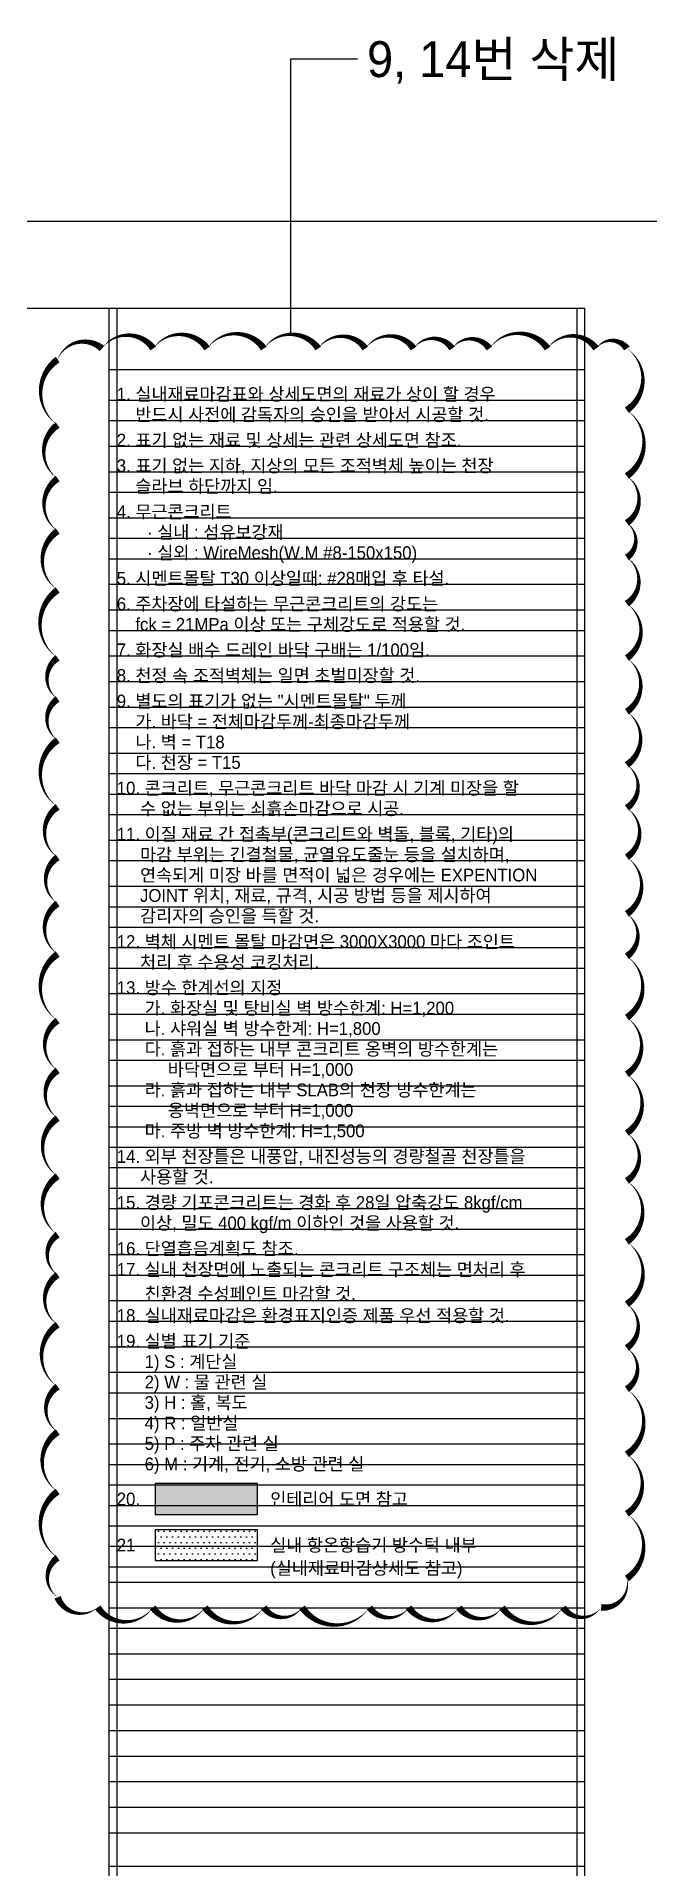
# Model space of a CAD drawing. Header units: millimetres. Extents: x -180 to 841, y -190 to 630.
# Drawn here: x 716.8 to 836.3, y 272.5 to 630.1 of the extents above; entities that cross this region are included whole.
import ezdxf
from ezdxf.enums import TextEntityAlignment as Align

# ---------------------------------------------------------------- set-up
doc = ezdxf.new("R2010")
doc.units = ezdxf.units.MM
doc.layers.add('# REV_260319', color=3, linetype='Continuous', plot=False)
doc.layers.add('NOPLOT', color=193, linetype='Continuous', plot=False)
for name, color, linetype in [('SOLID 251', 251, 'Continuous'), ('SOLID 253', 253, 'Continuous'), ('TEXT', 7, 'Continuous')]:
    doc.layers.add(name, color=color, linetype=linetype)
doc.styles.add('Gtx', font='')
doc.styles.get('Gtx').set_extended_font_data('Dotum')

msp = doc.modelspace()

# ---------------------------------------------------------------- texts
at = {"layer": '# REV_260319', "style": 'Gtx'}
msp.add_text('9, 14번 삭제', height=7.015, dxfattribs=at).set_placement((781.43, 625.7), align=Align.MIDDLE_LEFT)
at = {"layer": 'TEXT', "style": 'Gtx'}
for s, p in [('1. 실내재료마감표와 상세도면의 재료가 상이 할 경우', (732.5, 560.25)), ('    반드시 사전에 감독자의 승인을 받아서 시공할 것.', (732.5, 556.25)), ('2. 표기 없는 재료 및 상세는 관련 상세도면 참조.', (732.5, 551.25)), ('3. 표기 없는 지하, 지상의 모든 조적벽체 높이는 천장', (732.5, 546.25)), ('    슬라브 하단까지 임.', (732.5, 542.25)), ('4. 무근콘크리트', (732.5, 537.25)), ('· 실내 : 섬유보강재   ', (738.42, 533.25)), ('· 실외 : WireMesh(W.M #8-150x150)   ', (738.42, 529.25)), ('5. 시멘트몰탈 T30 이상일때: #28매입 후 타설.', (732.5, 524.25)), ('6. 주차장에 타설하는 무근콘크리트의 강도는', (732.5, 519.25)), ('    fck = 21MPa 이상 또는 구체강도로 적용할 것.', (732.5, 515.25)), ('7. 화장실 배수 드레인 바닥 구배는 1/100임.', (732.5, 510.25)), ('8. 천정 속 조적벽체는 일면 초벌미장할 것.', (732.5, 505.25)), ('9. 별도의 표기가 없는 "시멘트몰탈" 두께', (732.5, 500.25)), ('    가. 바닥 = 전체마감두께-최종마감두께', (732.5, 496.25)), ('    나. 벽 = T18', (732.5, 492.25)), ('    다. 천장 = T15', (732.5, 488.25)), ('10. 콘크리트, 무근콘크리트 바닥 마감 시 기계 미장을 할', (732.5, 483.25)), ('     수 없는 부위는 쇠흙손마감으로 시공.', (732.5, 479.25)), ('11. 이질 재료 간 접촉부(콘크리트와 벽돌, 블록, 기타)의', (732.5, 474.25)), ('     마감 부위는 긴결철물, 균열유도줄눈 등을 설치하며,', (732.5, 470.25)), ('     연속되게 미장 바를 면적이 넓은 경우에는 EXPENTION', (732.5, 466.25)), ('     JOINT 위치, 재료, 규격, 시공 방법 등을 제시하여', (732.5, 462.25)), ('     감리자의 승인을 득할 것.', (732.5, 458.25)), ('12. 벽체 시멘트 몰탈 마감면은 3000X3000 마다 조인트', (732.5, 453.25)), ('     처리 후 수용성 코킹처리.', (732.5, 449.25)), ('13. 방수 한계선의 지정', (732.5, 444.25)), ('      가. 화장실 및 탕비실 벽 방수한계: H=1,200', (732.5, 440.25)), ('      나. 샤워실 벽 방수한계: H=1,800', (732.5, 436.25)), ('      다. 흙과 접하는 내부 콘크리트 옹벽의 방수한계는', (732.5, 432.25)), ('           바닥면으로 부터 H=1,000', (732.5, 428.25)), ('      라. 흙과 접하는 내부 SLAB의 천장 방수한계는', (732.5, 424.25)), ('           옹벽면으로 부터 H=1,000', (732.5, 420.25)), ('      마. 주방 벽 방수한계: H=1,500', (732.5, 416.25)), ('14. 외부 천장틀은 내풍압, 내진성능의 경량철골 천장틀을 ', (732.5, 411.25)), ('     사용할 것.', (732.5, 407.25)), ('15. 경량 기포콘크리트는 경화 후 28일 압축강도 8kgf/cm ', (732.5, 402.25)), ('     이상, 밀도 400 kgf/m 이하인 것을 사용할 것.', (732.5, 398.25)), ('16. 단열흡음계획도 참조.', (732.5, 393.25)), ('17. 실내 천장면에 노출되는 콘크리트 구조체는 면처리 후', (732.5, 389.16)), ('      친환경 수성페인트 마감할 것.', (732.5, 384.44)), ('18. 실내재료마감은 환경표지인증 제품 우선 적용할 것.', (732.5, 380.16)), ('19. 실별 표기 기준 ', (732.5, 375.16)), ('      1) S : 계단실', (732.5, 371.16)), ('      2) W : 물 관련 실', (732.5, 367.16)), ('      3) H : 홀, 복도', (732.5, 363.16)), ('      4) R : 일반실', (732.5, 359.16)), ('      5) P : 주차 관련 실', (732.5, 355.16)), ('      6) M : 기계, 전기, 소방 관련 실', (732.5, 351.16)), ('20.', (732.5, 344.3)), ('인테리어 도면 참고', (762.5, 344.3)), ('21', (732.5, 335.3)), ('실내 항온항습기 방수턱 내부', (762.5, 335.3)), ('(실내재료마감상세도 참고)', (762.5, 330.8))]:
    msp.add_text(s, height=2.5, dxfattribs=at).set_placement(p, align=Align.MIDDLE_LEFT)

# ---------------------------------------------------------------- hatches: boundary and pattern name
at = {"layer": 'SOLID 251'}
h = msp.add_hatch(dxfattribs=at)
h.set_pattern_fill('DOTS', color=8, scale=0.7)
h.set_pattern_definition([(0, (0, 1397.0513), (0.555625, 1.11125), [0, -1.11125])])
h.paths.add_polyline_path([(740, 332.3), (760, 332.3), (760, 338.3), (740, 338.3)])
at = {"layer": 'SOLID 253'}
h = msp.add_hatch(color=256, dxfattribs=at)
h.dxf.hatch_style = 1
h.paths.add_polyline_path([(740, 341.3), (760, 341.3), (760, 347.3), (740, 347.3)])

# ---------------------------------------------------------------- linework, layer by layer
at = {"layer": '# REV_260319'}
msp.add_lwpolyline([(766.56, 571.92), (766.56, 625.79), (779.58, 625.79)], dxfattribs=at)
msp.add_lwpolyline([(832.23, 569.15, 0, 1.33, -0.520567), (832.23, 557.11, 0, 1.33, -0.520567), (832.23, 544.23, 0, 1.33, -0.520567), (832.23, 535.05, 0, 1.33, -0.520567), (832.23, 528.3, 0, 1.33, -0.520567), (832.23, 519.28, 0, 1.33, -0.520567), (832.23, 508.65, 0, 1.33, -0.520567), (832.23, 498.16, 0, 1.33, -0.520567), (832.23, 487.79, 0, 1.33, -0.520567), (832.23, 479.36, 0, 1.33, -0.520567), (832.23, 469.74, 0, 1.33, -0.520567), (832.23, 458.66, 0, 1.33, -0.520567), (832.23, 450.37, 0, 1.33, -0.520567), (832.23, 438.39, 0, 1.33, -0.520567), (832.23, 427.31, 0, 1.33, -0.520567), (832.23, 415.82, 0, 1.33, -0.520567), (832.23, 406.47, 0, 1.33, -0.520567), (832.23, 394.56, 0, 1.33, -0.520567), (832.23, 382.39, 0, 1.33, -0.520567), (832.23, 373.82, 0, 1.33, -0.520567), (832.23, 365.76, 0, 1.33, -0.520567), (832.23, 353.03, 0, 1.33, -0.520567), (832.23, 341.41, 0, 1.33, -0.520567), (832.23, 328.76, 0, 1.33, -0.520567), (827.21, 323.11, 0, 1.33, -0.520567), (819.75, 323.11, 0, 1.33, -0.520567), (807.84, 323.11, 0, 1.33, -0.520567), (799.41, 323.11, 0, 1.33, -0.520567), (789.58, 323.11, 0, 1.33, -0.520567), (781.91, 323.11, 0, 1.33, -0.520567), (768.73, 323.11, 0, 1.33, -0.520567), (761.23, 323.11, 0, 1.33, -0.520567), (749.73, 323.11, 0, 1.33, -0.520567), (739.55, 323.11, 0, 1.33, -0.520567), (728.77, 323.11, 0, 1.33, -0.520567), (720.94, 325.09, 0, 1.33, -0.520567), (720.94, 332.82, 0, 1.33, -0.520567), (720.94, 345.77, 0, 1.33, -0.520567), (720.94, 357.4, 0, 1.33, -0.520567), (720.94, 366.26, 0, 1.33, -0.520567), (720.94, 378.38, 0, 1.33, -0.520567), (720.94, 388.11, 0, 1.33, -0.520567), (720.94, 395.95, 0, 1.33, -0.520567), (720.94, 407.39, 0, 1.33, -0.520567), (720.94, 418.73, 0, 1.33, -0.520567), (720.94, 428.06, 0, 1.33, -0.520567), (720.94, 437.8, 0, 1.33, -0.520567), (720.94, 450.81, 0, 1.33, -0.520567), (720.94, 460.67, 0, 1.33, -0.520567), (720.94, 469.71, 0, 1.33, -0.520567), (720.94, 479.56, 0, 1.33, -0.520567), (720.94, 492.6, 0, 1.33, -0.520567), (720.94, 500.66, 0, 1.33, -0.520567), (720.94, 508.69, 0, 1.33, -0.520567), (720.94, 521.95, 0, 1.33, -0.520567), (720.94, 533.48, 0, 1.33, -0.520567), (720.94, 543.74, 0, 1.33, -0.520567), (720.94, 554.19, 0, 1.33, -0.520567), (720.94, 566.99, 0, 1.33, -0.520567), (729.61, 569.15, 0, 1.33, -0.520567), (739.62, 569.15, 0, 1.33, -0.520567), (750.17, 569.15, 0, 1.33, -0.520567), (761.24, 569.15, 0, 1.33, -0.520567), (771.89, 569.15, 0, 1.33, -0.520567), (781.1, 569.15, 0, 1.33, -0.520567), (790.53, 569.15, 0, 1.33, -0.520567), (798.08, 569.15, 0, 1.33, -0.520567), (805.35, 569.15, 0, 1.33, -0.520567), (816.73, 569.15, 0, 1.33, -0.520567), (826.22, 569.15, 0, 1.33, -0.520567)], format="xyseb", close=True, dxfattribs=at)
at = {"layer": 'NOPLOT'}
msp.add_line((732.5, 577), (732.5, 17), dxfattribs=at)
for points in [[(0, 0), (841, 0), (841, 594), (0, 594)], [(31, 17), (824, 17), (824, 577), (31, 577)], [(31, 17), (731, 17), (731, 577), (31, 577)]]:
    msp.add_lwpolyline(points, close=True, dxfattribs=at)
for points in [[(822.5, 17), (822.5, 577)], [(824, 565), (731, 565)], [(824, 559), (731, 559)], [(824, 555), (731, 555)], [(824, 555), (731, 555)], [(824, 550), (731, 550)], [(824, 545), (731, 545)], [(824, 541), (731, 541)], [(824, 536), (731, 536)], [(824, 532), (731, 532)], [(824, 528), (731, 528)], [(824, 523), (731, 523)], [(824, 518), (731, 518)], [(824, 514), (731, 514)], [(824, 509), (731, 509)], [(824, 504), (731, 504)], [(824, 499), (731, 499)], [(824, 495), (731, 495)], [(824, 490), (731, 490)], [(824, 486), (731, 486)], [(824, 482), (731, 482)], [(824, 478), (731, 478)], [(824, 473), (731, 473)], [(824, 469), (731, 469)], [(824, 464), (731, 464)], [(824, 460), (731, 460)], [(824, 456), (731, 456)], [(824, 452), (731, 452)], [(824, 448), (731, 448)], [(824, 443), (731, 443)], [(824, 439), (731, 439)], [(824, 434), (731, 434)], [(824, 430), (731, 430)], [(824, 425), (731, 425)], [(824, 421), (731, 421)], [(824, 417), (731, 417)], [(824, 413), (731, 413)], [(824, 409), (731, 409)], [(824, 405), (731, 405)], [(824, 401), (731, 401)], [(824, 397), (731, 397)], [(824, 392), (731, 392)], [(824, 388), (731, 388)], [(824, 383), (731, 383)], [(824, 379), (731, 379)], [(824, 374), (731, 374)], [(824, 369), (731, 369)], [(824, 365), (731, 365)], [(824, 360), (731, 360)], [(824, 355), (731, 355)], [(824, 351), (731, 351)], [(824, 347), (731, 347)], [(824, 343), (731, 343)], [(824, 339), (731, 339)], [(824, 335), (731, 335)], [(824, 331), (731, 331)], [(824, 328), (731, 328)], [(824, 323), (731, 323)], [(824, 319), (731, 319)], [(824, 314), (731, 314)], [(824, 309), (731, 309)], [(824, 304), (731, 304)], [(824, 299), (731, 299)], [(824, 294), (731, 294)], [(824, 289), (731, 289)], [(824, 284), (731, 284)], [(824, 279), (731, 279)], [(824, 272.5), (731, 272.5)]]:
    msp.add_lwpolyline(points, dxfattribs=at)
at = {"layer": 'TEXT'}
for points in [[(740, 341.3), (760, 341.3), (760, 347.3), (740, 347.3)], [(740, 332.3), (760, 332.3), (760, 338.3), (740, 338.3)]]:
    msp.add_lwpolyline(points, close=True, dxfattribs=at)

msp.set_redraw_order([(e.dxf.handle, doc.entitydb.next_handle()) for e in msp.query("TEXT MTEXT ATTDEF DIMENSION ARC_DIMENSION")])  # texts and dimensions are drawn at this point

doc.saveas('drawing.dxf')
